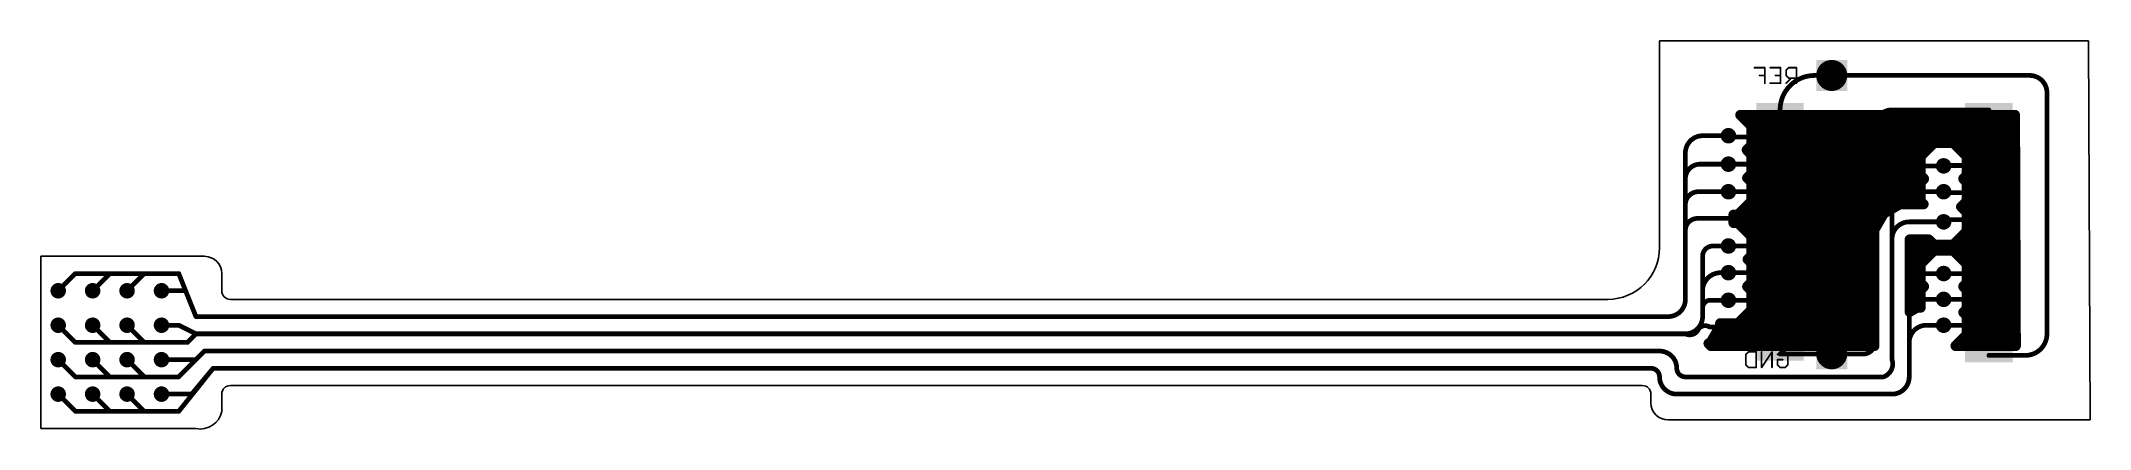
# Model space of a CAD drawing. Extents: x 0 to 1.19, y 0.04 to 0.27.
import ezdxf

# ---------------------------------------------------------------- set-up
doc = ezdxf.new("R2010")
doc.units = 0
for name, color, linetype in [('1', 14, 'CONTINUOUS'), ('15', 14, 'CONTINUOUS'), ('16', 174, 'CONTINUOUS'), ('17', 94, 'CONTINUOUS'), ('18', 94, 'CONTINUOUS'), ('19', 54, 'CONTINUOUS'), ('2', 174, 'CONTINUOUS'), ('20', 178, 'CONTINUOUS'), ('23', 178, 'CONTINUOUS'), ('26', 251, 'CONTINUOUS')]:
    doc.layers.add(name, color=color, linetype=linetype)

# ---------------------------------------------------------------- blocks, each defined once
blk = doc.blocks.new('ROUNDP')
at = {"const_width": 0.5}
blk.add_lwpolyline([(0, -0.25, 1), (0, 0.25, 1), (0, -0.25)], format="xyb", dxfattribs=at)
blk = doc.blocks.new('RECT')
blk.add_solid([(-0.5, -0.5), (0.5, -0.5), (-0.5, 0.5), (0.5, 0.5)])
blk = doc.blocks.new('SQUAREV')
blk.add_solid([(-0.5, -0.5), (0.5, -0.5), (-0.5, 0.5), (0.5, 0.5)])
blk = doc.blocks.new('ROUNDV')
at = {"const_width": 0.5}
blk.add_lwpolyline([(0, -0.25, 1), (0, 0.25, 1), (0, -0.25)], format="xyb", dxfattribs=at)

msp = doc.modelspace()

# ---------------------------------------------------------------- linework, layer by layer
at = {"layer": '1'}
for points, const_width in [([(1.03, 0.25, 0.414214), (1.01, 0.23)], 0.00275), ([(1.03, 0.250688, 1), (1.03, 0.249312)], 0.001375), ([(1.03, 0.249312, 1), (1.03, 0.250688)], 0.001375), ([(1.04, 0.250688, 1), (1.04, 0.249312)], 0.001375), ([(1.04, 0.249312, 1), (1.04, 0.250688)], 0.001375), ([(1.155, 0.250688, 1), (1.155, 0.249312)], 0.001375), ([(1.165, 0.24, 0.414214), (1.155, 0.25)], 0.00275), ([(1.155, 0.249312, 1), (1.155, 0.250688)], 0.001375), ([(1.165687, 0.24, 1), (1.164313, 0.24)], 0.001375), ([(1.164313, 0.24, 1), (1.165687, 0.24)], 0.001375), ([(1.009313, 0.23, 1), (1.010687, 0.23)], 0.001375), ([(1.075, 0.23, 0.414214), (1.065, 0.22)], 0.00275), ([(1.075, 0.230688, 1), (1.075, 0.229313)], 0.001375), ([(1.075, 0.229313, 1), (1.075, 0.230688)], 0.001375), ([(1.13126, 0.229313, 1), (1.13126, 0.230688)], 0.001375), ([(0.98, 0.215, 0.414214), (0.980748, 0.21425)], 0.00275), ([(0.980687, 0.214999, 1), (0.979313, 0.215001)], 0.001375), ([(0.980748, 0.214937, 1), (0.980748, 0.213563)], 0.001375), ([(0.980747, 0.213563, 1), (0.980749, 0.214937)], 0.001375), ([(1.01, 0.213564, 1), (1.01, 0.214939)], 0.001375), ([(1.065687, 0.22, 1), (1.064312, 0.22)], 0.001375), ([(1.064312, 0.22, 1), (1.065687, 0.22)], 0.001375), ([(1.083465, 0.213465, 0.414214), (1.075, 0.205)], 0.00275), ([(1.083465, 0.214152, 1), (1.083465, 0.212777)], 0.001375), ([(1.083465, 0.212777, 1), (1.083465, 0.214152)], 0.001375), ([(1.13126, 0.212777, 1), (1.13126, 0.214152)], 0.001375), ([(1.075687, 0.205, 1), (1.074313, 0.205)], 0.001375), ([(1.074313, 0.205, 1), (1.075687, 0.205)], 0.001375), ([(0.98, 0.199188, 1), (0.98, 0.197813)], 0.001375), ([(1.005, 0.197813, 1), (1.005, 0.199188)], 0.001375), ([(1.105217, 0.197717, 0.414214), (1.105, 0.1975)], 0.00275), ([(1.104313, 0.1975, 1), (1.105687, 0.1975)], 0.001375), ([(1.105217, 0.198404, 1), (1.105217, 0.197029)], 0.001375), ([(1.105217, 0.197029, 1), (1.105217, 0.198404)], 0.001375), ([(1.13126, 0.197029, 1), (1.13126, 0.198404)], 0.001375), ([(0.98, 0.183188, 1), (0.98, 0.181812)], 0.001375), ([(1.015, 0.181812, 1), (1.015, 0.183188)], 0.001375), ([(1.105, 0.1825, 0.414214), (1.105531, 0.181969)], 0.00275), ([(1.105687, 0.1825, 1), (1.104313, 0.1825)], 0.001375), ([(1.105531, 0.182656, 1), (1.105531, 0.181281)], 0.001375), ([(1.105531, 0.181281, 1), (1.105531, 0.182656)], 0.001375), ([(1.13126, 0.181281, 1), (1.13126, 0.182656)], 0.001375), ([(0.962008, 0.167008, 0.414214), (0.955, 0.16)], 0.00275), ([(0.962008, 0.167695, 1), (0.962008, 0.16632)], 0.001375), ([(0.962008, 0.16632, 1), (0.962008, 0.167695)], 0.001375), ([(1.01, 0.16632, 1), (1.01, 0.167695)], 0.001375), ([(1.10622, 0.16622, 0.414214), (1.105, 0.165)], 0.00275), ([(1.10622, 0.166908, 1), (1.10622, 0.165533)], 0.001375), ([(1.10622, 0.165533, 1), (1.10622, 0.166908)], 0.001375), ([(1.13126, 0.165533, 1), (1.13126, 0.166908)], 0.001375), ([(0.955687, 0.16, 1), (0.954313, 0.16)], 0.001375), ([(0.954313, 0.16, 1), (0.955687, 0.16)], 0.001375), ([(1.104313, 0.165, 1), (1.105687, 0.165)], 0.001375), ([(0.98, 0.151688, 1), (0.98, 0.150312)], 0.001375), ([(1.01, 0.150312, 1), (1.01, 0.151688)], 0.001375), ([(1.096, 0.151, 0.414214), (1.085, 0.14)], 0.00275), ([(1.096, 0.151688, 1), (1.096, 0.150312)], 0.001375), ([(1.096, 0.150312, 1), (1.096, 0.151688)], 0.001375), ([(1.13, 0.150312, 1), (1.13, 0.151688)], 0.001375), ([(0.98, 0.136188, 1), (0.98, 0.134813)], 0.001375), ([(1.01, 0.134813, 1), (1.01, 0.136188)], 0.001375), ([(1.085687, 0.14, 1), (1.084313, 0.14)], 0.001375), ([(1.084313, 0.14, 1), (1.085687, 0.14)], 0.001375), ([(1.105, 0.135688, 1), (1.105, 0.134313)], 0.001375), ([(1.13, 0.134313, 1), (1.13, 0.135688)], 0.001375), ([(0.07, 0.125688, 1), (0.07, 0.124313)], 0.001375), ([(0.084638, 0.125255, 1), (0.083362, 0.124745)], 0.001375), ([(0.084, 0.124313, 1), (0.084, 0.125688)], 0.001375), ([(0.945, 0.11, 0.414214), (0.955, 0.12)], 0.00275), ([(0.955687, 0.12, 1), (0.954313, 0.12)], 0.001375), ([(0.954313, 0.12, 1), (0.955687, 0.12)], 0.001375), ([(0.98, 0.120187, 1), (0.98, 0.118813)], 0.001375), ([(1.01, 0.118813, 1), (1.01, 0.120187)], 0.001375), ([(1.105, 0.120687, 1), (1.105, 0.119313)], 0.001375), ([(1.13, 0.119313, 1), (1.13, 0.120687)], 0.001375), ([(0.09, 0.110687, 1), (0.09, 0.109313)], 0.001375), ([(0.089362, 0.109745, 1), (0.090638, 0.110255)], 0.001375), ([(0.945, 0.110687, 1), (0.945, 0.109313)], 0.001375), ([(0.945, 0.109313, 1), (0.945, 0.110687)], 0.001375), ([(0.07, 0.105687, 1), (0.07, 0.104313)], 0.001375), ([(0.080307, 0.105615, 1), (0.079693, 0.104385)], 0.001375), ([(0.08, 0.104313, 1), (0.08, 0.105687)], 0.001375), ([(0.09, 0.100687, 1), (0.09, 0.099313)], 0.001375), ([(0.089693, 0.099385, 1), (0.090307, 0.100615)], 0.001375), ([(0.955, 0.1, 0.414214), (0.9625, 0.1025)], 0.00275), ([(0.955307, 0.100615, 1), (0.954693, 0.099385)], 0.001375), ([(0.955, 0.099313, 1), (0.955, 0.100687)], 0.001375), ([(0.969016, 0.104016, 0.414214), (0.9625, 0.1025)], 0.00275), ([(0.961916, 0.102863, 1), (0.963084, 0.102137)], 0.001375), ([(0.963115, 0.102193, 1), (0.961885, 0.102807)], 0.001375), ([(0.969016, 0.104703, 1), (0.969016, 0.103328)], 0.001375), ([(0.968652, 0.103432, 1), (0.969379, 0.104599)], 0.001375), ([(1.01, 0.103328, 1), (1.01, 0.104703)], 0.001375), ([(1.058268, 0.088268, 0.414214), (1.065, 0.095)], 0.00275), ([(1.065687, 0.095, 1), (1.064312, 0.095)], 0.001375), ([(1.064312, 0.095, 1), (1.065687, 0.095)], 0.001375), ([(1.105, 0.105687, 1), (1.105, 0.104313)], 0.001375), ([(1.125, 0.104313, 1), (1.125, 0.105687)], 0.001375), ([(1.15248, 0.08748, 0.414214), (1.165, 0.1)], 0.00275), ([(1.165687, 0.1, 1), (1.164313, 0.1)], 0.001375), ([(1.164313, 0.1, 1), (1.165687, 0.1)], 0.001375), ([(0.07, 0.085687, 1), (0.07, 0.084313)], 0.001375), ([(0.089514, 0.085486, 1), (0.090486, 0.084514)], 0.001375), ([(0.09, 0.084313, 1), (0.09, 0.085687)], 0.001375), ([(0.095, 0.090687, 1), (0.095, 0.089313)], 0.001375), ([(0.095486, 0.089514, 1), (0.094514, 0.090486)], 0.001375), ([(0.95, 0.08, 0.414214), (0.94, 0.09)], 0.00275), ([(0.94, 0.090687, 1), (0.94, 0.089313)], 0.001375), ([(0.94, 0.089313, 1), (0.94, 0.090687)], 0.001375), ([(1.01, 0.088955, 1), (1.01, 0.08758)], 0.001375), ([(1.058268, 0.088955, 1), (1.058268, 0.08758)], 0.001375), ([(1.058268, 0.08758, 1), (1.058268, 0.088955)], 0.001375), ([(1.07, 0.075, 0.414214), (1.075, 0.085)], 0.00275), ([(1.075652, 0.085217, 1), (1.074348, 0.084783)], 0.001375), ([(1.074313, 0.085, 1), (1.075687, 0.085)], 0.001375), ([(1.13126, 0.088168, 1), (1.13126, 0.086793)], 0.001375), ([(1.15248, 0.088168, 1), (1.15248, 0.086793)], 0.001375), ([(1.15248, 0.086793, 1), (1.15248, 0.088168)], 0.001375), ([(0.1, 0.080687, 1), (0.1, 0.079313)], 0.001375), ([(0.100528, 0.07956, 1), (0.099472, 0.08044)], 0.001375), ([(0.94, 0.075, 0.414214), (0.935, 0.08)], 0.00275), ([(0.935, 0.080687, 1), (0.935, 0.079313)], 0.001375), ([(0.935, 0.079313, 1), (0.935, 0.080687)], 0.001375), ([(0.94, 0.075, 0.414214), (0.95, 0.065)], 0.00275), ([(0.940687, 0.075, 1), (0.939312, 0.075)], 0.001375), ([(0.939312, 0.075, 1), (0.940687, 0.075)], 0.001375), ([(0.95, 0.08, 0.414214), (0.955, 0.075)], 0.00275), ([(0.950687, 0.08, 1), (0.949313, 0.08)], 0.001375), ([(0.949313, 0.08, 1), (0.950687, 0.08)], 0.001375), ([(0.955, 0.075687, 1), (0.955, 0.074313)], 0.001375), ([(0.955, 0.074313, 1), (0.955, 0.075687)], 0.001375), ([(1.069783, 0.075652, 1), (1.070217, 0.074348)], 0.001375), ([(1.07, 0.074313, 1), (1.07, 0.075687)], 0.001375), ([(1.075, 0.065, 0.414214), (1.085, 0.075)], 0.00275), ([(1.085687, 0.075, 1), (1.084313, 0.075)], 0.001375), ([(1.084313, 0.075, 1), (1.085687, 0.075)], 0.001375), ([(0.07, 0.065687, 1), (0.07, 0.064313)], 0.001375), ([(0.086972, 0.06544, 1), (0.088028, 0.06456)], 0.001375), ([(0.0875, 0.064313, 1), (0.0875, 0.065687)], 0.001375), ([(0.95, 0.065687, 1), (0.95, 0.064313)], 0.001375), ([(0.95, 0.064313, 1), (0.95, 0.065687)], 0.001375), ([(1.075, 0.065687, 1), (1.075, 0.064313)], 0.001375), ([(1.075, 0.064313, 1), (1.075, 0.065687)], 0.001375)]:
    msp.add_lwpolyline(points, format="xyb", dxfattribs=dict(at, const_width=const_width))
at = {"layer": '1', "const_width": 0.00275}
for points in [[(1.04, 0.25), (1.03, 0.25)], [(1.155, 0.25), (1.04, 0.25)], [(1.165, 0.1), (1.165, 0.24)], [(1.075, 0.23), (1.13126, 0.23)], [(1.01, 0.214252), (0.980748, 0.21425)], [(1.065, 0.095), (1.065, 0.22)], [(1.13126, 0.213465), (1.083465, 0.213465)], [(1.075, 0.205), (1.075, 0.085)], [(0.98, 0.1985), (1.005, 0.1985)], [(1.13126, 0.197717), (1.105217, 0.197717)], [(0.98, 0.1825), (1.015, 0.1825)], [(1.13126, 0.181969), (1.105531, 0.181969)], [(1.01, 0.167008), (0.962008, 0.167008)], [(1.13126, 0.16622), (1.10622, 0.16622)], [(0.955, 0.16), (0.955, 0.12)], [(1.01, 0.151), (0.98, 0.151)], [(1.13, 0.151), (1.096, 0.151)], [(1.01, 0.1355), (0.98, 0.1355)], [(1.085, 0.14), (1.085, 0.075)], [(1.105, 0.135), (1.13, 0.135)], [(0.07, 0.125), (0.084, 0.125)], [(0.084, 0.125), (0.09, 0.11)], [(1.01, 0.1195), (0.98, 0.1195)], [(1.105, 0.12), (1.13, 0.12)], [(0.09, 0.11), (0.945, 0.11)], [(0.07, 0.105), (0.08, 0.105)], [(0.08, 0.105), (0.09, 0.1)], [(0.09, 0.1), (0.955, 0.1)], [(1.01, 0.104016), (0.969016, 0.104016)], [(1.105, 0.105), (1.125, 0.105)], [(0.07, 0.085), (0.09, 0.085)], [(0.09, 0.085), (0.095, 0.09)], [(0.095, 0.09), (0.94, 0.09)], [(1.01, 0.088268), (1.058268, 0.088268)], [(1.13126, 0.08748), (1.15248, 0.08748)], [(0.0875, 0.065), (0.1, 0.08)], [(0.1, 0.08), (0.935, 0.08)], [(0.955, 0.075), (1.07, 0.075)], [(0.07, 0.065), (0.0875, 0.065)], [(1.075, 0.065), (0.95, 0.065)]]:
    msp.add_lwpolyline(points, dxfattribs=at)
at = {"layer": '15'}
for points, const_width in [([(0.9635, 0.1985, 0.414214), (0.955, 0.19)], 0.00275), ([(0.955687, 0.19, 1), (0.954313, 0.19)], 0.001375), ([(0.954313, 0.19, 1), (0.955687, 0.19)], 0.001375), ([(0.9635, 0.199188, 1), (0.9635, 0.197813)], 0.001375), ([(0.9635, 0.197813, 1), (0.9635, 0.199188)], 0.001375), ([(0.98, 0.197813, 1), (0.98, 0.199188)], 0.001375), ([(1.0825, 0.1825, 0.414214), (1.075, 0.175)], 0.00275), ([(1.0825, 0.183188, 1), (1.0825, 0.181812)], 0.001375), ([(1.0825, 0.181812, 1), (1.0825, 0.183188)], 0.001375), ([(1.105, 0.181812, 1), (1.105, 0.183188)], 0.001375), ([(1.075687, 0.175, 1), (1.074313, 0.175)], 0.001375), ([(1.074313, 0.175, 1), (1.075687, 0.175)], 0.001375), ([(0.04, 0.135688, 1), (0.04, 0.134313)], 0.001375), ([(0.040486, 0.134514, 1), (0.039514, 0.135486)], 0.001375), ([(0.080638, 0.135255, 1), (0.079362, 0.134745)], 0.001375), ([(0.08, 0.134313, 1), (0.08, 0.135688)], 0.001375), ([(0.9755, 0.1355, 0.414214), (0.965, 0.125)], 0.00275), ([(0.9755, 0.136188, 1), (0.9755, 0.134813)], 0.001375), ([(0.9755, 0.134813, 1), (0.9755, 0.136188)], 0.001375), ([(0.98, 0.134813, 1), (0.98, 0.136188)], 0.001375), ([(0.029514, 0.125486, 1), (0.030486, 0.124514)], 0.001375), ([(0.945, 0.11, 0.414214), (0.955, 0.12)], 0.00275), ([(0.955687, 0.12, 1), (0.954313, 0.12)], 0.001375), ([(0.954313, 0.12, 1), (0.955687, 0.12)], 0.001375), ([(0.965687, 0.125, 1), (0.964313, 0.125)], 0.001375), ([(0.964313, 0.125, 1), (0.965687, 0.125)], 0.001375), ([(1.095, 0.12, 0.414214), (1.085, 0.11)], 0.00275), ([(1.095, 0.120687, 1), (1.095, 0.119313)], 0.001375), ([(1.095, 0.119313, 1), (1.095, 0.120687)], 0.001375), ([(1.105, 0.119313, 1), (1.105, 0.120687)], 0.001375), ([(0.09, 0.110687, 1), (0.09, 0.109313)], 0.001375), ([(0.089362, 0.109745, 1), (0.090638, 0.110255)], 0.001375), ([(0.945, 0.110687, 1), (0.945, 0.109313)], 0.001375), ([(0.945, 0.109313, 1), (0.945, 0.110687)], 0.001375), ([(0.955, 0.1, 0.414214), (0.965, 0.11)], 0.00275), ([(0.965687, 0.11, 1), (0.964313, 0.11)], 0.001375), ([(0.964313, 0.11, 1), (0.965687, 0.11)], 0.001375), ([(1.085687, 0.11, 1), (1.084313, 0.11)], 0.001375), ([(1.084313, 0.11, 1), (1.085687, 0.11)], 0.001375), ([(0.030486, 0.105486, 1), (0.029514, 0.104514)], 0.001375), ([(0.04, 0.095687, 1), (0.04, 0.094313)], 0.001375), ([(0.039514, 0.094514, 1), (0.040486, 0.095486)], 0.001375), ([(0.084514, 0.095486, 1), (0.085486, 0.094514)], 0.001375), ([(0.085, 0.094313, 1), (0.085, 0.095687)], 0.001375), ([(0.09, 0.100687, 1), (0.09, 0.099313)], 0.001375), ([(0.090486, 0.099514, 1), (0.089514, 0.100486)], 0.001375), ([(0.955, 0.100687, 1), (0.955, 0.099313)], 0.001375), ([(0.955, 0.099313, 1), (0.955, 0.100687)], 0.001375), ([(0.030486, 0.085486, 1), (0.029514, 0.084514)], 0.001375), ([(0.095, 0.090687, 1), (0.095, 0.089313)], 0.001375), ([(0.095486, 0.089514, 1), (0.094514, 0.090486)], 0.001375), ([(0.95, 0.08, 0.414214), (0.94, 0.09)], 0.00275), ([(0.94, 0.090687, 1), (0.94, 0.089313)], 0.001375), ([(0.94, 0.089313, 1), (0.94, 0.090687)], 0.001375), ([(1.07, 0.075, 0.414214), (1.075, 0.085)], 0.00275), ([(1.075652, 0.085217, 1), (1.074348, 0.084783)], 0.001375), ([(1.074313, 0.085, 1), (1.075687, 0.085)], 0.001375), ([(0.04, 0.075687, 1), (0.04, 0.074313)], 0.001375), ([(0.039514, 0.074514, 1), (0.040486, 0.075486)], 0.001375), ([(0.079514, 0.075486, 1), (0.080486, 0.074514)], 0.001375), ([(0.08, 0.074313, 1), (0.08, 0.075687)], 0.001375), ([(0.1, 0.080687, 1), (0.1, 0.079313)], 0.001375), ([(0.100537, 0.079571, 1), (0.099463, 0.080429)], 0.001375), ([(0.94, 0.075, 0.414214), (0.935, 0.08)], 0.00275), ([(0.935, 0.080687, 1), (0.935, 0.079313)], 0.001375), ([(0.935, 0.079313, 1), (0.935, 0.080687)], 0.001375), ([(0.94, 0.075, 0.414214), (0.95, 0.065)], 0.00275), ([(0.940687, 0.075, 1), (0.939312, 0.075)], 0.001375), ([(0.939312, 0.075, 1), (0.940687, 0.075)], 0.001375), ([(0.95, 0.08, 0.414214), (0.955, 0.075)], 0.00275), ([(0.950687, 0.08, 1), (0.949313, 0.08)], 0.001375), ([(0.949313, 0.08, 1), (0.950687, 0.08)], 0.001375), ([(0.955, 0.075687, 1), (0.955, 0.074313)], 0.001375), ([(0.955, 0.074313, 1), (0.955, 0.075687)], 0.001375), ([(1.069783, 0.075652, 1), (1.070217, 0.074348)], 0.001375), ([(1.07, 0.074313, 1), (1.07, 0.075687)], 0.001375), ([(1.075, 0.065, 0.414214), (1.085, 0.075)], 0.00275), ([(1.085687, 0.075, 1), (1.084313, 0.075)], 0.001375), ([(1.084313, 0.075, 1), (1.085687, 0.075)], 0.001375), ([(0.030486, 0.065486, 1), (0.029514, 0.064514)], 0.001375), ([(0.95, 0.065687, 1), (0.95, 0.064313)], 0.001375), ([(0.95, 0.064313, 1), (0.95, 0.065687)], 0.001375), ([(1.075, 0.065687, 1), (1.075, 0.064313)], 0.001375), ([(1.075, 0.064313, 1), (1.075, 0.065687)], 0.001375), ([(0.04, 0.055688, 1), (0.04, 0.054312)], 0.001375), ([(0.039514, 0.054514, 1), (0.040486, 0.055486)], 0.001375), ([(0.079463, 0.055429, 1), (0.080537, 0.054571)], 0.001375), ([(0.08, 0.054312, 1), (0.08, 0.055688)], 0.001375)]:
    msp.add_lwpolyline(points, format="xyb", dxfattribs=dict(at, const_width=const_width))
at = {"layer": '15', "const_width": 0.00275}
for points in [[(0.955, 0.19), (0.955, 0.12)], [(0.98, 0.1985), (0.9635, 0.1985)], [(1.105, 0.1825), (1.0825, 0.1825)], [(1.075, 0.175), (1.075, 0.085)], [(0.03, 0.125), (0.04, 0.135)], [(0.04, 0.135), (0.08, 0.135)], [(0.08, 0.135), (0.09, 0.11)], [(0.98, 0.1355), (0.9755, 0.1355)], [(0.965, 0.125), (0.965, 0.11)], [(1.105, 0.12), (1.095, 0.12)], [(0.09, 0.11), (0.945, 0.11)], [(1.085, 0.11), (1.085, 0.075)], [(0.03, 0.105), (0.04, 0.095)], [(0.04, 0.095), (0.085, 0.095)], [(0.085, 0.095), (0.09, 0.1)], [(0.09, 0.1), (0.955, 0.1)], [(0.03, 0.085), (0.04, 0.075)], [(0.08, 0.075), (0.095, 0.09)], [(0.095, 0.09), (0.94, 0.09)], [(0.04, 0.075), (0.08, 0.075)], [(0.08, 0.055), (0.1, 0.08)], [(0.1, 0.08), (0.935, 0.08)], [(0.955, 0.075), (1.07, 0.075)], [(0.03, 0.065), (0.04, 0.055)], [(1.075, 0.065), (0.95, 0.065)], [(0.04, 0.055), (0.08, 0.055)]]:
    msp.add_lwpolyline(points, dxfattribs=at)
at = {"layer": '16'}
for points, const_width in [([(0.993405, 0.220553), (0.986958, 0.227)], 0.006), ([(0.986958, 0.227), (1.146366, 0.227)], 0.006), ([(1.146366, 0.227), (1.146846, 0.093)], 0.006), ([(0.98, 0.215), (0.965, 0.215)], 0.00275), ([(0.991958, 0.222), (1.146384, 0.222)], 0.006), ([(0.993405, 0.209447), (0.993405, 0.220553)], 0.006), ([(0.993405, 0.216), (1.146406, 0.216)], 0.006), ([(0.955, 0.205), (0.955, 0.12)], 0.00275), ([(0.990708, 0.20675), (0.993405, 0.209447)], 0.006), ([(0.993405, 0.204053), (0.990708, 0.20675)], 0.006), ([(0.993405, 0.21), (1.098542, 0.21)], 0.006), ([(0.993405, 0.192947), (0.993405, 0.204053)], 0.006), ([(0.993405, 0.204), (1.092542, 0.204)], 0.006), ([(1.099447, 0.210905), (1.091594, 0.203053)], 0.006), ([(1.091594, 0.203053), (1.091594, 0.191947)], 0.006), ([(1.110553, 0.210905), (1.099447, 0.210905)], 0.006), ([(1.118405, 0.203053), (1.110553, 0.210905)], 0.006), ([(1.111458, 0.21), (1.146427, 0.21)], 0.006), ([(1.117458, 0.204), (1.146448, 0.204)], 0.006), ([(1.118405, 0.191947), (1.118405, 0.203053)], 0.006), ([(0.990958, 0.1905), (0.993405, 0.192947)], 0.006), ([(0.993405, 0.188053), (0.990958, 0.1905)], 0.006), ([(0.992458, 0.192), (1.091594, 0.192)], 0.006), ([(0.993405, 0.198), (1.091594, 0.198)], 0.006), ([(0.993405, 0.176947), (0.993405, 0.188053)], 0.006), ([(1.091594, 0.191947), (1.093542, 0.19)], 0.006), ([(1.093542, 0.19), (1.091594, 0.188053)], 0.006), ([(1.091594, 0.188053), (1.091594, 0.176947)], 0.006), ([(1.116458, 0.19), (1.118405, 0.191947)], 0.006), ([(1.118405, 0.188053), (1.116458, 0.19)], 0.006), ([(1.118405, 0.198), (1.14647, 0.198)], 0.006), ([(1.118405, 0.192), (1.146491, 0.192)], 0.006), ([(1.118405, 0.176947), (1.118405, 0.188053)], 0.006), ([(0.985553, 0.169094), (0.993405, 0.176947)], 0.006), ([(0.993405, 0.186), (1.091594, 0.186)], 0.006), ([(0.993405, 0.18), (1.091594, 0.18)], 0.006), ([(1.091594, 0.176947), (1.093261, 0.17528)], 0.006), ([(1.115208, 0.17375), (1.118405, 0.176947)], 0.006), ([(1.118405, 0.186), (1.146513, 0.186)], 0.006), ([(1.118405, 0.18), (1.146534, 0.18)], 0.006), ([(0.983, 0.164405), (0.983, 0.169094)], 0.006), ([(0.983, 0.169094), (0.985553, 0.169094)], 0.006), ([(0.983, 0.168), (1.069088, 0.168)], 0.006), ([(0.985553, 0.164405), (0.983, 0.164405)], 0.006), ([(0.993405, 0.156553), (0.985553, 0.164405)], 0.006), ([(0.990458, 0.174), (1.077348, 0.174)], 0.006), ([(1.070154, 0.169846), (1.064719, 0.160434)], 0.006), ([(1.079566, 0.17528), (1.070154, 0.169846)], 0.006), ([(1.070154, 0.169846), (1.070154, 0.169846)], 0.006), ([(1.070154, 0.169846), (1.070154, 0.169846)], 0.006), ([(1.093261, 0.17528), (1.079566, 0.17528)], 0.006), ([(1.118405, 0.170553), (1.115208, 0.17375)], 0.006), ([(1.115458, 0.174), (1.146556, 0.174)], 0.006), ([(1.118405, 0.159447), (1.118405, 0.170553)], 0.006), ([(1.118405, 0.168), (1.146577, 0.168)], 0.006), ([(0.987958, 0.162), (1.065624, 0.162)], 0.006), ([(0.993405, 0.145447), (0.993405, 0.156553)], 0.006), ([(0.993405, 0.156), (1.064719, 0.156)], 0.006), ([(1.064719, 0.160434), (1.064719, 0.093)], 0.006), ([(1.075, 0.155), (1.075, 0.085)], 0.00275), ([(1.08528, 0.112806), (1.08528, 0.154719)], 0.006), ([(1.08528, 0.154719), (1.096322, 0.154719)], 0.006), ([(1.105, 0.165), (1.085, 0.165)], 0.00275), ([(1.096322, 0.154719), (1.099447, 0.151594)], 0.006), ([(1.110553, 0.151594), (1.118405, 0.159447)], 0.006), ([(1.114958, 0.156), (1.14662, 0.156)], 0.006), ([(1.118405, 0.162), (1.146599, 0.162)], 0.006), ([(0.965, 0.145), (0.965, 0.11)], 0.00275), ([(0.98, 0.151), (0.971, 0.151)], 0.00275), ([(0.991208, 0.14325), (0.993405, 0.145447)], 0.006), ([(0.993405, 0.141053), (0.991208, 0.14325)], 0.006), ([(0.991958, 0.144), (1.064719, 0.144)], 0.006), ([(0.993405, 0.15), (1.064719, 0.15)], 0.006), ([(0.993405, 0.129947), (0.993405, 0.141053)], 0.006), ([(1.08528, 0.15), (1.146642, 0.15)], 0.006), ([(1.08528, 0.144), (1.095042, 0.144)], 0.006), ([(1.099447, 0.148405), (1.091594, 0.140553)], 0.006), ([(1.091594, 0.140553), (1.091594, 0.129447)], 0.006), ([(1.099447, 0.151594), (1.110553, 0.151594)], 0.006), ([(1.110553, 0.148405), (1.099447, 0.148405)], 0.006), ([(1.118405, 0.140553), (1.110553, 0.148405)], 0.006), ([(1.114958, 0.144), (1.146663, 0.144)], 0.006), ([(1.118405, 0.129447), (1.118405, 0.140553)], 0.006), ([(0.01, 0.125), (0.02, 0.135)], 0.00275), ([(0.02, 0.135), (0.08, 0.135)], 0.00275), ([(0.08, 0.135), (0.09, 0.11)], 0.00275), ([(0.990958, 0.1275), (0.993405, 0.129947)], 0.006), ([(0.993405, 0.138), (1.064719, 0.138)], 0.006), ([(0.993405, 0.132), (1.064719, 0.132)], 0.006), ([(1.08528, 0.138), (1.091594, 0.138)], 0.006), ([(1.08528, 0.132), (1.091594, 0.132)], 0.006), ([(1.091594, 0.129447), (1.093542, 0.1275)], 0.006), ([(1.116458, 0.1275), (1.118405, 0.129447)], 0.006), ([(1.118405, 0.138), (1.146685, 0.138)], 0.006), ([(1.118405, 0.132), (1.146706, 0.132)], 0.006), ([(0.993405, 0.125053), (0.990958, 0.1275)], 0.006), ([(0.992458, 0.126), (1.064719, 0.126)], 0.006), ([(0.993405, 0.113947), (0.993405, 0.125053)], 0.006), ([(0.993405, 0.12), (1.064719, 0.12)], 0.006), ([(1.08528, 0.126), (1.092042, 0.126)], 0.006), ([(1.08528, 0.12), (1.091594, 0.12)], 0.006), ([(1.093542, 0.1275), (1.091594, 0.125553)], 0.006), ([(1.091594, 0.125553), (1.091594, 0.11528)], 0.006), ([(1.118405, 0.125553), (1.116458, 0.1275)], 0.006), ([(1.117958, 0.126), (1.146728, 0.126)], 0.006), ([(1.118405, 0.114447), (1.118405, 0.125553)], 0.006), ([(1.118405, 0.12), (1.146749, 0.12)], 0.006), ([(0.09, 0.11), (0.945, 0.11)], 0.00275), ([(0.969846, 0.095154), (0.97528, 0.104566)], 0.006), ([(0.97528, 0.104566), (0.97528, 0.106094)], 0.006), ([(0.97528, 0.106094), (0.985553, 0.106094)], 0.006), ([(0.985553, 0.106094), (0.993405, 0.113947)], 0.006), ([(0.987458, 0.108), (1.064719, 0.108)], 0.006), ([(0.993405, 0.114), (1.064719, 0.114)], 0.006), ([(1.089566, 0.11528), (1.08528, 0.112806)], 0.006), ([(1.08528, 0.114), (1.087348, 0.114)], 0.006), ([(1.091594, 0.11528), (1.089566, 0.11528)], 0.006), ([(1.116458, 0.1125), (1.118405, 0.114447)], 0.006), ([(1.118405, 0.110553), (1.116458, 0.1125)], 0.006), ([(1.117958, 0.114), (1.146771, 0.114)], 0.006), ([(1.118405, 0.099447), (1.118405, 0.110553)], 0.006), ([(1.118405, 0.108), (1.146792, 0.108)], 0.006), ([(0.01, 0.105), (0.02, 0.095)], 0.00275), ([(0.02, 0.095), (0.085, 0.095)], 0.00275), ([(0.085, 0.095), (0.09, 0.1)], 0.00275), ([(0.09, 0.1), (0.955, 0.1)], 0.00275), ([(0.968504, 0.094378), (0.969846, 0.095154)], 0.006), ([(0.969882, 0.093), (0.968504, 0.094378)], 0.006), ([(0.969846, 0.095154), (0.969846, 0.095154)], 0.006), ([(0.969846, 0.095154), (0.969846, 0.095154)], 0.006), ([(1.064719, 0.093), (0.969882, 0.093)], 0.006), ([(0.970335, 0.096), (1.064719, 0.096)], 0.006), ([(0.973799, 0.102), (1.064719, 0.102)], 0.006), ([(1.085, 0.095), (1.085, 0.075)], 0.00275), ([(1.105, 0.105), (1.095, 0.105)], 0.00275), ([(1.111958, 0.093), (1.118405, 0.099447)], 0.006), ([(1.146846, 0.093), (1.111958, 0.093)], 0.006), ([(1.114958, 0.096), (1.146835, 0.096)], 0.006), ([(1.118405, 0.102), (1.146814, 0.102)], 0.006), ([(0.01, 0.085), (0.02, 0.075)], 0.00275), ([(0.08, 0.075), (0.095, 0.09)], 0.00275), ([(0.095, 0.09), (0.94, 0.09)], 0.00275), ([(0.02, 0.075), (0.08, 0.075)], 0.00275), ([(0.08, 0.055), (0.1, 0.08)], 0.00275), ([(0.1, 0.08), (0.935, 0.08)], 0.00275), ([(0.955, 0.075), (1.07, 0.075)], 0.00275), ([(0.01, 0.065), (0.02, 0.055)], 0.00275), ([(1.075, 0.065), (0.95, 0.065)], 0.00275), ([(0.02, 0.055), (0.08, 0.055)], 0.00275)]:
    msp.add_lwpolyline(points, dxfattribs=dict(at, const_width=const_width))
for points, const_width in [([(0.988019, 0.228061, 1), (0.985897, 0.225939)], 0.003), ([(0.986958, 0.2285, 1), (0.986958, 0.2255)], 0.003), ([(1.147866, 0.227005, 1), (1.144866, 0.226995)], 0.003), ([(1.146366, 0.2255, 1), (1.146366, 0.2285)], 0.003), ([(0.965, 0.215, 0.414214), (0.955, 0.205)], 0.00275), ([(0.965, 0.215688, 1), (0.965, 0.214312)], 0.001375), ([(0.965, 0.214312, 1), (0.965, 0.215688)], 0.001375), ([(0.98, 0.214312, 1), (0.98, 0.215688)], 0.001375), ([(0.991958, 0.2235, 1), (0.991958, 0.2205)], 0.003), ([(0.994905, 0.220553, 1), (0.991905, 0.220553)], 0.003), ([(0.993405, 0.2175, 1), (0.993405, 0.2145)], 0.003), ([(0.992345, 0.219492, 1), (0.994466, 0.221613)], 0.003), ([(1.146384, 0.2205, 1), (1.146384, 0.2235)], 0.003), ([(1.146406, 0.2145, 1), (1.146406, 0.2175)], 0.003), ([(0.955687, 0.205, 1), (0.954313, 0.205)], 0.001375), ([(0.954313, 0.205, 1), (0.955687, 0.205)], 0.001375), ([(0.991769, 0.207811, 1), (0.989647, 0.205689)], 0.003), ([(0.989647, 0.207811, 1), (0.991769, 0.205689)], 0.003), ([(0.993405, 0.2115, 1), (0.993405, 0.2085)], 0.003), ([(0.991905, 0.209447, 1), (0.994905, 0.209447)], 0.003), ([(0.994905, 0.204053, 1), (0.991905, 0.204053)], 0.003), ([(0.993405, 0.2055, 1), (0.993405, 0.2025)], 0.003), ([(0.994466, 0.208387, 1), (0.992345, 0.210508)], 0.003), ([(0.992345, 0.202992, 1), (0.994466, 0.205113)], 0.003), ([(1.093094, 0.203053, 1), (1.090094, 0.203053)], 0.003), ([(1.090534, 0.204113, 1), (1.092655, 0.201992)], 0.003), ([(1.092542, 0.2025, 1), (1.092542, 0.2055)], 0.003), ([(1.099447, 0.212405, 1), (1.099447, 0.209405)], 0.003), ([(1.100508, 0.209845, 1), (1.098387, 0.211966)], 0.003), ([(1.098542, 0.2085, 1), (1.098542, 0.2115)], 0.003), ([(1.111613, 0.211966, 1), (1.109492, 0.209845)], 0.003), ([(1.111458, 0.2115, 1), (1.111458, 0.2085)], 0.003), ([(1.110553, 0.209405, 1), (1.110553, 0.212405)], 0.003), ([(1.117458, 0.2055, 1), (1.117458, 0.2025)], 0.003), ([(1.119905, 0.203053, 1), (1.116905, 0.203053)], 0.003), ([(1.117345, 0.201992, 1), (1.119466, 0.204113)], 0.003), ([(1.146427, 0.2085, 1), (1.146427, 0.2115)], 0.003), ([(1.146448, 0.2025, 1), (1.146448, 0.2055)], 0.003), ([(0.992019, 0.191561, 1), (0.989897, 0.189439)], 0.003), ([(0.989897, 0.191561, 1), (0.992019, 0.189439)], 0.003), ([(0.992458, 0.1935, 1), (0.992458, 0.1905)], 0.003), ([(0.993405, 0.1995, 1), (0.993405, 0.1965)], 0.003), ([(0.991905, 0.192947, 1), (0.994905, 0.192947)], 0.003), ([(0.994905, 0.188053, 1), (0.991905, 0.188053)], 0.003), ([(0.994466, 0.191887, 1), (0.992345, 0.194008)], 0.003), ([(0.992345, 0.186992, 1), (0.994466, 0.189113)], 0.003), ([(1.090094, 0.191947, 1), (1.093094, 0.191947)], 0.003), ([(1.093094, 0.188053, 1), (1.090094, 0.188053)], 0.003), ([(1.092655, 0.193008, 1), (1.090534, 0.190887)], 0.003), ([(1.090534, 0.189113, 1), (1.092655, 0.186992)], 0.003), ([(1.091594, 0.1965, 1), (1.091594, 0.1995)], 0.003), ([(1.091594, 0.1905, 1), (1.091594, 0.1935)], 0.003), ([(1.094602, 0.188939, 1), (1.092481, 0.191061)], 0.003), ([(1.092481, 0.188939, 1), (1.094602, 0.191061)], 0.003), ([(1.117519, 0.191061, 1), (1.115397, 0.188939)], 0.003), ([(1.115397, 0.191061, 1), (1.117519, 0.188939)], 0.003), ([(1.118405, 0.1995, 1), (1.118405, 0.1965)], 0.003), ([(1.118405, 0.1935, 1), (1.118405, 0.1905)], 0.003), ([(1.116905, 0.191947, 1), (1.119905, 0.191947)], 0.003), ([(1.119905, 0.188053, 1), (1.116905, 0.188053)], 0.003), ([(1.119466, 0.190887, 1), (1.117345, 0.193008)], 0.003), ([(1.117345, 0.186992, 1), (1.119466, 0.189113)], 0.003), ([(1.14647, 0.1965, 1), (1.14647, 0.1995)], 0.003), ([(1.146491, 0.1905, 1), (1.146491, 0.1935)], 0.003), ([(0.993405, 0.1875, 1), (0.993405, 0.1845)], 0.003), ([(0.993405, 0.1815, 1), (0.993405, 0.1785)], 0.003), ([(0.994466, 0.175887, 1), (0.992345, 0.178008)], 0.003), ([(1.092655, 0.178008, 1), (1.090534, 0.175887)], 0.003), ([(1.091594, 0.1845, 1), (1.091594, 0.1875)], 0.003), ([(1.091594, 0.1785, 1), (1.091594, 0.1815)], 0.003), ([(1.118405, 0.1875, 1), (1.118405, 0.1845)], 0.003), ([(1.118405, 0.1815, 1), (1.118405, 0.1785)], 0.003), ([(1.119466, 0.175887, 1), (1.117345, 0.178008)], 0.003), ([(1.146513, 0.1845, 1), (1.146513, 0.1875)], 0.003), ([(1.146534, 0.1785, 1), (1.146534, 0.1815)], 0.003), ([(0.9845, 0.169094, 1), (0.9815, 0.169094)], 0.003), ([(0.983, 0.170594, 1), (0.983, 0.167594)], 0.003), ([(0.983, 0.1695, 1), (0.983, 0.1665)], 0.003), ([(0.983, 0.165905, 1), (0.983, 0.162905)], 0.003), ([(0.984492, 0.170155, 1), (0.986613, 0.168034)], 0.003), ([(0.986613, 0.165466, 1), (0.984492, 0.163345)], 0.003), ([(0.985553, 0.167594, 1), (0.985553, 0.170594)], 0.003), ([(0.985553, 0.162905, 1), (0.985553, 0.165905)], 0.003), ([(0.990458, 0.1755, 1), (0.990458, 0.1725)], 0.003), ([(0.991905, 0.176947, 1), (0.994905, 0.176947)], 0.003), ([(1.070154, 0.171346, 1), (1.070154, 0.168346)], 0.003), ([(1.071654, 0.169846, 1), (1.068654, 0.169846)], 0.003), ([(1.069404, 0.171145, 1), (1.070904, 0.168547)], 0.003), ([(1.068654, 0.169846, 1), (1.071654, 0.169846)], 0.003), ([(1.071453, 0.169096, 1), (1.068855, 0.170596)], 0.003), ([(1.069088, 0.1665, 1), (1.069088, 0.1695)], 0.003), ([(1.070154, 0.168346, 1), (1.070154, 0.171346)], 0.003), ([(1.077348, 0.1725, 1), (1.077348, 0.1755)], 0.003), ([(1.079566, 0.17678, 1), (1.079566, 0.17378)], 0.003), ([(1.080316, 0.173981, 1), (1.078816, 0.176579)], 0.003), ([(1.090094, 0.176947, 1), (1.093094, 0.176947)], 0.003), ([(1.092201, 0.17422, 1), (1.094322, 0.176341)], 0.003), ([(1.093261, 0.17378, 1), (1.093261, 0.17678)], 0.003), ([(1.116269, 0.174811, 1), (1.114147, 0.172689)], 0.003), ([(1.114147, 0.174811, 1), (1.116269, 0.172689)], 0.003), ([(1.115458, 0.1755, 1), (1.115458, 0.1725)], 0.003), ([(1.116905, 0.176947, 1), (1.119905, 0.176947)], 0.003), ([(1.119905, 0.170553, 1), (1.116905, 0.170553)], 0.003), ([(1.118405, 0.1695, 1), (1.118405, 0.1665)], 0.003), ([(1.117345, 0.169492, 1), (1.119466, 0.171613)], 0.003), ([(1.146556, 0.1725, 1), (1.146556, 0.1755)], 0.003), ([(1.146577, 0.1665, 1), (1.146577, 0.1695)], 0.003), ([(0.9815, 0.164405, 1), (0.9845, 0.164405)], 0.003), ([(0.987958, 0.1635, 1), (0.987958, 0.1605)], 0.003), ([(0.994905, 0.156553, 1), (0.991905, 0.156553)], 0.003), ([(0.993405, 0.1575, 1), (0.993405, 0.1545)], 0.003), ([(0.992345, 0.155492, 1), (0.994466, 0.157613)], 0.003), ([(1.066219, 0.160434, 1), (1.063219, 0.160434)], 0.003), ([(1.06342, 0.161184, 1), (1.066019, 0.159684)], 0.003), ([(1.064719, 0.1545, 1), (1.064719, 0.1575)], 0.003), ([(1.065624, 0.1605, 1), (1.065624, 0.1635)], 0.003), ([(1.085, 0.165, 0.414214), (1.075, 0.155)], 0.00275), ([(1.075687, 0.155, 1), (1.074313, 0.155)], 0.001375), ([(1.074313, 0.155, 1), (1.075687, 0.155)], 0.001375), ([(1.08678, 0.154719, 1), (1.08378, 0.154719)], 0.003), ([(1.08528, 0.156219, 1), (1.08528, 0.153219)], 0.003), ([(1.085, 0.165688, 1), (1.085, 0.164313)], 0.001375), ([(1.085, 0.164313, 1), (1.085, 0.165688)], 0.001375), ([(1.097383, 0.15578, 1), (1.095262, 0.153659)], 0.003), ([(1.096322, 0.153219, 1), (1.096322, 0.156219)], 0.003), ([(1.105, 0.164313, 1), (1.105, 0.165688)], 0.001375), ([(1.114958, 0.1575, 1), (1.114958, 0.1545)], 0.003), ([(1.118405, 0.1635, 1), (1.118405, 0.1605)], 0.003), ([(1.116905, 0.159447, 1), (1.119905, 0.159447)], 0.003), ([(1.119466, 0.158387, 1), (1.117345, 0.160508)], 0.003), ([(1.146599, 0.1605, 1), (1.146599, 0.1635)], 0.003), ([(1.14662, 0.1545, 1), (1.14662, 0.1575)], 0.003), ([(0.971, 0.151, 0.414214), (0.965, 0.145)], 0.00275), ([(0.965687, 0.145, 1), (0.964313, 0.145)], 0.001375), ([(0.964313, 0.145, 1), (0.965687, 0.145)], 0.001375), ([(0.971, 0.151688, 1), (0.971, 0.150312)], 0.001375), ([(0.971, 0.150312, 1), (0.971, 0.151688)], 0.001375), ([(0.98, 0.150312, 1), (0.98, 0.151688)], 0.001375), ([(0.992269, 0.144311, 1), (0.990147, 0.142189)], 0.003), ([(0.990147, 0.144311, 1), (0.992269, 0.142189)], 0.003), ([(0.991958, 0.1455, 1), (0.991958, 0.1425)], 0.003), ([(0.993405, 0.1515, 1), (0.993405, 0.1485)], 0.003), ([(0.991905, 0.145447, 1), (0.994905, 0.145447)], 0.003), ([(0.994905, 0.141053, 1), (0.991905, 0.141053)], 0.003), ([(0.994466, 0.144387, 1), (0.992345, 0.146508)], 0.003), ([(0.992345, 0.139992, 1), (0.994466, 0.142113)], 0.003), ([(1.064719, 0.1485, 1), (1.064719, 0.1515)], 0.003), ([(1.064719, 0.1425, 1), (1.064719, 0.1455)], 0.003), ([(1.08528, 0.1515, 1), (1.08528, 0.1485)], 0.003), ([(1.08528, 0.1455, 1), (1.08528, 0.1425)], 0.003), ([(1.093094, 0.140553, 1), (1.090094, 0.140553)], 0.003), ([(1.090534, 0.141613, 1), (1.092655, 0.139492)], 0.003), ([(1.095042, 0.1425, 1), (1.095042, 0.1455)], 0.003), ([(1.099447, 0.153094, 1), (1.099447, 0.150094)], 0.003), ([(1.099447, 0.149905, 1), (1.099447, 0.146905)], 0.003), ([(1.098387, 0.150534, 1), (1.100508, 0.152655)], 0.003), ([(1.100508, 0.147345, 1), (1.098387, 0.149466)], 0.003), ([(1.109492, 0.152655, 1), (1.111613, 0.150534)], 0.003), ([(1.111613, 0.149466, 1), (1.109492, 0.147345)], 0.003), ([(1.110553, 0.150094, 1), (1.110553, 0.153094)], 0.003), ([(1.110553, 0.146905, 1), (1.110553, 0.149905)], 0.003), ([(1.114958, 0.1455, 1), (1.114958, 0.1425)], 0.003), ([(1.119905, 0.140553, 1), (1.116905, 0.140553)], 0.003), ([(1.117345, 0.139492, 1), (1.119466, 0.141613)], 0.003), ([(1.146642, 0.1485, 1), (1.146642, 0.1515)], 0.003), ([(1.146663, 0.1425, 1), (1.146663, 0.1455)], 0.003), ([(0.02, 0.135688, 1), (0.02, 0.134313)], 0.001375), ([(0.020486, 0.134514, 1), (0.019514, 0.135486)], 0.001375), ([(0.080638, 0.135255, 1), (0.079362, 0.134745)], 0.001375), ([(0.08, 0.134313, 1), (0.08, 0.135688)], 0.001375), ([(0.993405, 0.1395, 1), (0.993405, 0.1365)], 0.003), ([(0.993405, 0.1335, 1), (0.993405, 0.1305)], 0.003), ([(0.991905, 0.129947, 1), (0.994905, 0.129947)], 0.003), ([(0.994466, 0.128887, 1), (0.992345, 0.131008)], 0.003), ([(1.064719, 0.1365, 1), (1.064719, 0.1395)], 0.003), ([(1.064719, 0.1305, 1), (1.064719, 0.1335)], 0.003), ([(1.08528, 0.1395, 1), (1.08528, 0.1365)], 0.003), ([(1.08528, 0.1335, 1), (1.08528, 0.1305)], 0.003), ([(1.090094, 0.129447, 1), (1.093094, 0.129447)], 0.003), ([(1.092655, 0.130508, 1), (1.090534, 0.128387)], 0.003), ([(1.091594, 0.1365, 1), (1.091594, 0.1395)], 0.003), ([(1.091594, 0.1305, 1), (1.091594, 0.1335)], 0.003), ([(1.118405, 0.1395, 1), (1.118405, 0.1365)], 0.003), ([(1.118405, 0.1335, 1), (1.118405, 0.1305)], 0.003), ([(1.116905, 0.129447, 1), (1.119905, 0.129447)], 0.003), ([(1.119466, 0.128387, 1), (1.117345, 0.130508)], 0.003), ([(1.146685, 0.1365, 1), (1.146685, 0.1395)], 0.003), ([(1.146706, 0.1305, 1), (1.146706, 0.1335)], 0.003), ([(0.009514, 0.125486, 1), (0.010486, 0.124514)], 0.001375), ([(0.945, 0.11, 0.414214), (0.955, 0.12)], 0.00275), ([(0.955687, 0.12, 1), (0.954313, 0.12)], 0.001375), ([(0.954313, 0.12, 1), (0.955687, 0.12)], 0.001375), ([(0.992019, 0.128561, 1), (0.989897, 0.126439)], 0.003), ([(0.989897, 0.128561, 1), (0.992019, 0.126439)], 0.003), ([(0.992458, 0.1275, 1), (0.992458, 0.1245)], 0.003), ([(0.994905, 0.125053, 1), (0.991905, 0.125053)], 0.003), ([(0.993405, 0.1215, 1), (0.993405, 0.1185)], 0.003), ([(0.992345, 0.123992, 1), (0.994466, 0.126113)], 0.003), ([(1.064719, 0.1245, 1), (1.064719, 0.1275)], 0.003), ([(1.064719, 0.1185, 1), (1.064719, 0.1215)], 0.003), ([(1.08528, 0.1275, 1), (1.08528, 0.1245)], 0.003), ([(1.08528, 0.1215, 1), (1.08528, 0.1185)], 0.003), ([(1.093094, 0.125553, 1), (1.090094, 0.125553)], 0.003), ([(1.090534, 0.126613, 1), (1.092655, 0.124492)], 0.003), ([(1.091594, 0.1185, 1), (1.091594, 0.1215)], 0.003), ([(1.092042, 0.1245, 1), (1.092042, 0.1275)], 0.003), ([(1.094602, 0.126439, 1), (1.092481, 0.128561)], 0.003), ([(1.092481, 0.126439, 1), (1.094602, 0.128561)], 0.003), ([(1.117519, 0.128561, 1), (1.115397, 0.126439)], 0.003), ([(1.115397, 0.128561, 1), (1.117519, 0.126439)], 0.003), ([(1.117958, 0.1275, 1), (1.117958, 0.1245)], 0.003), ([(1.119905, 0.125553, 1), (1.116905, 0.125553)], 0.003), ([(1.118405, 0.1215, 1), (1.118405, 0.1185)], 0.003), ([(1.117345, 0.124492, 1), (1.119466, 0.126613)], 0.003), ([(1.146728, 0.1245, 1), (1.146728, 0.1275)], 0.003), ([(1.146749, 0.1185, 1), (1.146749, 0.1215)], 0.003), ([(0.09, 0.110687, 1), (0.09, 0.109313)], 0.001375), ([(0.089362, 0.109745, 1), (0.090638, 0.110255)], 0.001375), ([(0.945, 0.110687, 1), (0.945, 0.109313)], 0.001375), ([(0.945, 0.109313, 1), (0.945, 0.110687)], 0.001375), ([(0.955, 0.1, 0.414214), (0.965, 0.11)], 0.00275), ([(0.965687, 0.11, 1), (0.964313, 0.11)], 0.001375), ([(0.964313, 0.11, 1), (0.965687, 0.11)], 0.001375), ([(0.97678, 0.106094, 1), (0.97378, 0.106094)], 0.003), ([(0.97528, 0.107594, 1), (0.97528, 0.104594)], 0.003), ([(0.976579, 0.103816, 1), (0.973981, 0.105316)], 0.003), ([(0.984492, 0.107155, 1), (0.986613, 0.105034)], 0.003), ([(0.985553, 0.104594, 1), (0.985553, 0.107594)], 0.003), ([(0.987458, 0.1095, 1), (0.987458, 0.1065)], 0.003), ([(0.993405, 0.1155, 1), (0.993405, 0.1125)], 0.003), ([(0.991905, 0.113947, 1), (0.994905, 0.113947)], 0.003), ([(0.994466, 0.112887, 1), (0.992345, 0.115008)], 0.003), ([(1.064719, 0.1125, 1), (1.064719, 0.1155)], 0.003), ([(1.064719, 0.1065, 1), (1.064719, 0.1095)], 0.003), ([(1.08528, 0.1155, 1), (1.08528, 0.1125)], 0.003), ([(1.08453, 0.114105, 1), (1.08603, 0.111507)], 0.003), ([(1.08378, 0.112806, 1), (1.08678, 0.112806)], 0.003), ([(1.087348, 0.1125, 1), (1.087348, 0.1155)], 0.003), ([(1.089566, 0.11678, 1), (1.089566, 0.11378)], 0.003), ([(1.090316, 0.113981, 1), (1.088816, 0.116579)], 0.003), ([(1.090094, 0.11528, 1), (1.093094, 0.11528)], 0.003), ([(1.091594, 0.11378, 1), (1.091594, 0.11678)], 0.003), ([(1.117519, 0.113561, 1), (1.115397, 0.111439)], 0.003), ([(1.115397, 0.113561, 1), (1.117519, 0.111439)], 0.003), ([(1.117958, 0.1155, 1), (1.117958, 0.1125)], 0.003), ([(1.116905, 0.114447, 1), (1.119905, 0.114447)], 0.003), ([(1.119905, 0.110553, 1), (1.116905, 0.110553)], 0.003), ([(1.118405, 0.1095, 1), (1.118405, 0.1065)], 0.003), ([(1.119466, 0.113387, 1), (1.117345, 0.115508)], 0.003), ([(1.117345, 0.109492, 1), (1.119466, 0.111613)], 0.003), ([(1.146771, 0.1125, 1), (1.146771, 0.1155)], 0.003), ([(1.146792, 0.1065, 1), (1.146792, 0.1095)], 0.003), ([(0.010486, 0.105486, 1), (0.009514, 0.104514)], 0.001375), ([(0.02, 0.095687, 1), (0.02, 0.094313)], 0.001375), ([(0.019514, 0.094514, 1), (0.020486, 0.095486)], 0.001375), ([(0.084514, 0.095486, 1), (0.085486, 0.094514)], 0.001375), ([(0.085, 0.094313, 1), (0.085, 0.095687)], 0.001375), ([(0.09, 0.100687, 1), (0.09, 0.099313)], 0.001375), ([(0.090486, 0.099514, 1), (0.089514, 0.100486)], 0.001375), ([(0.955, 0.100687, 1), (0.955, 0.099313)], 0.001375), ([(0.955, 0.099313, 1), (0.955, 0.100687)], 0.001375), ([(0.969564, 0.095439, 1), (0.967443, 0.093318)], 0.003), ([(0.967754, 0.095677, 1), (0.969254, 0.093079)], 0.003), ([(0.969846, 0.096654, 1), (0.969846, 0.093654)], 0.003), ([(0.971346, 0.095154, 1), (0.968346, 0.095154)], 0.003), ([(0.968547, 0.095904, 1), (0.971145, 0.094404)], 0.003), ([(0.968346, 0.095154, 1), (0.971346, 0.095154)], 0.003), ([(0.969882, 0.0945, 1), (0.969882, 0.0915)], 0.003), ([(0.968821, 0.091939, 1), (0.970943, 0.094061)], 0.003), ([(0.970335, 0.0975, 1), (0.970335, 0.0945)], 0.003), ([(0.970596, 0.093855, 1), (0.969096, 0.096453)], 0.003), ([(0.969846, 0.093654, 1), (0.969846, 0.096654)], 0.003), ([(0.973799, 0.1035, 1), (0.973799, 0.1005)], 0.003), ([(0.97378, 0.104566, 1), (0.97678, 0.104566)], 0.003), ([(1.064719, 0.1005, 1), (1.064719, 0.1035)], 0.003), ([(1.064719, 0.0945, 1), (1.064719, 0.0975)], 0.003), ([(1.064719, 0.0915, 1), (1.064719, 0.0945)], 0.003), ([(1.095, 0.105, 0.414214), (1.085, 0.095)], 0.00275), ([(1.085687, 0.095, 1), (1.084313, 0.095)], 0.001375), ([(1.084313, 0.095, 1), (1.085687, 0.095)], 0.001375), ([(1.095, 0.105687, 1), (1.095, 0.104313)], 0.001375), ([(1.095, 0.104313, 1), (1.095, 0.105687)], 0.001375), ([(1.105, 0.104313, 1), (1.105, 0.105687)], 0.001375), ([(1.111958, 0.0945, 1), (1.111958, 0.0915)], 0.003), ([(1.110897, 0.094061, 1), (1.113019, 0.091939)], 0.003), ([(1.114958, 0.0975, 1), (1.114958, 0.0945)], 0.003), ([(1.118405, 0.1035, 1), (1.118405, 0.1005)], 0.003), ([(1.116905, 0.099447, 1), (1.119905, 0.099447)], 0.003), ([(1.119466, 0.098387, 1), (1.117345, 0.100508)], 0.003), ([(1.146814, 0.1005, 1), (1.146814, 0.1035)], 0.003), ([(1.146835, 0.0945, 1), (1.146835, 0.0975)], 0.003), ([(1.146846, 0.0915, 1), (1.146846, 0.0945)], 0.003), ([(0.010486, 0.085486, 1), (0.009514, 0.084514)], 0.001375), ([(0.095, 0.090687, 1), (0.095, 0.089313)], 0.001375), ([(0.095486, 0.089514, 1), (0.094514, 0.090486)], 0.001375), ([(0.95, 0.08, 0.414214), (0.94, 0.09)], 0.00275), ([(0.94, 0.090687, 1), (0.94, 0.089313)], 0.001375), ([(0.94, 0.089313, 1), (0.94, 0.090687)], 0.001375), ([(1.063219, 0.093, 1), (1.066219, 0.093)], 0.003), ([(1.07, 0.075, 0.414214), (1.075, 0.085)], 0.00275), ([(1.075652, 0.085217, 1), (1.074348, 0.084783)], 0.001375), ([(1.074313, 0.085, 1), (1.075687, 0.085)], 0.001375), ([(1.145346, 0.092995, 1), (1.148346, 0.093005)], 0.003), ([(0.02, 0.075687, 1), (0.02, 0.074313)], 0.001375), ([(0.019514, 0.074514, 1), (0.020486, 0.075486)], 0.001375), ([(0.079514, 0.075486, 1), (0.080486, 0.074514)], 0.001375), ([(0.08, 0.074313, 1), (0.08, 0.075687)], 0.001375), ([(0.1, 0.080687, 1), (0.1, 0.079313)], 0.001375), ([(0.100537, 0.079571, 1), (0.099463, 0.080429)], 0.001375), ([(0.94, 0.075, 0.414214), (0.935, 0.08)], 0.00275), ([(0.935, 0.080687, 1), (0.935, 0.079313)], 0.001375), ([(0.935, 0.079313, 1), (0.935, 0.080687)], 0.001375), ([(0.94, 0.075, 0.414214), (0.95, 0.065)], 0.00275), ([(0.940687, 0.075, 1), (0.939312, 0.075)], 0.001375), ([(0.939312, 0.075, 1), (0.940687, 0.075)], 0.001375), ([(0.95, 0.08, 0.414214), (0.955, 0.075)], 0.00275), ([(0.950687, 0.08, 1), (0.949313, 0.08)], 0.001375), ([(0.949313, 0.08, 1), (0.950687, 0.08)], 0.001375), ([(0.955, 0.075687, 1), (0.955, 0.074313)], 0.001375), ([(0.955, 0.074313, 1), (0.955, 0.075687)], 0.001375), ([(1.069783, 0.075652, 1), (1.070217, 0.074348)], 0.001375), ([(1.07, 0.074313, 1), (1.07, 0.075687)], 0.001375), ([(1.075, 0.065, 0.414214), (1.085, 0.075)], 0.00275), ([(1.085687, 0.075, 1), (1.084313, 0.075)], 0.001375), ([(1.084313, 0.075, 1), (1.085687, 0.075)], 0.001375), ([(0.010486, 0.065486, 1), (0.009514, 0.064514)], 0.001375), ([(0.95, 0.065687, 1), (0.95, 0.064313)], 0.001375), ([(0.95, 0.064313, 1), (0.95, 0.065687)], 0.001375), ([(1.075, 0.065687, 1), (1.075, 0.064313)], 0.001375), ([(1.075, 0.064313, 1), (1.075, 0.065687)], 0.001375), ([(0.02, 0.055688, 1), (0.02, 0.054312)], 0.001375), ([(0.019514, 0.054514, 1), (0.020486, 0.055486)], 0.001375), ([(0.079463, 0.055429, 1), (0.080537, 0.054571)], 0.001375), ([(0.08, 0.054312, 1), (0.08, 0.055688)], 0.001375)]:
    msp.add_lwpolyline(points, format="xyb", dxfattribs=dict(at, const_width=const_width))
at = {"layer": '19'}
for p, q in [((1.005, 0.1985), (1.01, 0.198504)), ((1.015, 0.1825), (1.01, 0.182756)), ((1.01, 0.151), (1.01, 0.15126)), ((1.13, 0.151), (1.13126, 0.150472)), ((1.01, 0.1355), (1.01, 0.135512)), ((1.13, 0.135), (1.13126, 0.134724)), ((1.01, 0.1195), (1.01, 0.119764)), ((1.13, 0.12), (1.13126, 0.118976)), ((1.125, 0.105), (1.13126, 0.103228)), ((1.04, 0.0884), (1.058268, 0.088268))]:
    msp.add_line(p, q, dxfattribs=at)
at = {"layer": '2'}
for points, const_width in [([(1.0825, 0.1975, 0.414214), (1.075, 0.19)], 0.00275), ([(1.075687, 0.19, 1), (1.074313, 0.19)], 0.001375), ([(1.074313, 0.19, 1), (1.075687, 0.19)], 0.001375), ([(1.0825, 0.198188, 1), (1.0825, 0.196813)], 0.001375), ([(1.0825, 0.196813, 1), (1.0825, 0.198188)], 0.001375), ([(1.105, 0.196813, 1), (1.105, 0.198188)], 0.001375), ([(0.9625, 0.1825, 0.414214), (0.955, 0.175)], 0.00275), ([(0.9625, 0.183188, 1), (0.9625, 0.181812)], 0.001375), ([(0.9625, 0.181812, 1), (0.9625, 0.183188)], 0.001375), ([(0.98, 0.181812, 1), (0.98, 0.183188)], 0.001375), ([(0.955687, 0.175, 1), (0.954313, 0.175)], 0.001375), ([(0.954313, 0.175, 1), (0.955687, 0.175)], 0.001375), ([(0.06, 0.135688, 1), (0.06, 0.134313)], 0.001375), ([(0.060486, 0.134514, 1), (0.059514, 0.135486)], 0.001375), ([(0.080638, 0.135255, 1), (0.079362, 0.134745)], 0.001375), ([(0.08, 0.134313, 1), (0.08, 0.135688)], 0.001375), ([(1.095, 0.135, 0.414214), (1.085, 0.125)], 0.00275), ([(1.095, 0.135688, 1), (1.095, 0.134313)], 0.001375), ([(1.095, 0.134313, 1), (1.095, 0.135688)], 0.001375), ([(1.105, 0.134313, 1), (1.105, 0.135688)], 0.001375), ([(0.049514, 0.125486, 1), (0.050486, 0.124514)], 0.001375), ([(0.945, 0.11, 0.414214), (0.955, 0.12)], 0.00275), ([(0.955687, 0.12, 1), (0.954313, 0.12)], 0.001375), ([(0.954313, 0.12, 1), (0.955687, 0.12)], 0.001375), ([(0.9695, 0.1195, 0.414214), (0.965, 0.115)], 0.00275), ([(0.9695, 0.120187, 1), (0.9695, 0.118813)], 0.001375), ([(0.9695, 0.118813, 1), (0.9695, 0.120187)], 0.001375), ([(0.98, 0.118813, 1), (0.98, 0.120187)], 0.001375), ([(1.085687, 0.125, 1), (1.084313, 0.125)], 0.001375), ([(1.084313, 0.125, 1), (1.085687, 0.125)], 0.001375), ([(0.09, 0.110687, 1), (0.09, 0.109313)], 0.001375), ([(0.089362, 0.109745, 1), (0.090638, 0.110255)], 0.001375), ([(0.945, 0.110687, 1), (0.945, 0.109313)], 0.001375), ([(0.945, 0.109313, 1), (0.945, 0.110687)], 0.001375), ([(0.955, 0.1, 0.414214), (0.965, 0.11)], 0.00275), ([(0.965687, 0.115, 1), (0.964313, 0.115)], 0.001375), ([(0.964313, 0.115, 1), (0.965687, 0.115)], 0.001375), ([(0.965687, 0.11, 1), (0.964313, 0.11)], 0.001375), ([(0.964313, 0.11, 1), (0.965687, 0.11)], 0.001375), ([(0.050486, 0.105486, 1), (0.049514, 0.104514)], 0.001375), ([(0.06, 0.095687, 1), (0.06, 0.094313)], 0.001375), ([(0.059514, 0.094514, 1), (0.060486, 0.095486)], 0.001375), ([(0.084514, 0.095486, 1), (0.085486, 0.094514)], 0.001375), ([(0.085, 0.094313, 1), (0.085, 0.095687)], 0.001375), ([(0.09, 0.100687, 1), (0.09, 0.099313)], 0.001375), ([(0.090486, 0.099514, 1), (0.089514, 0.100486)], 0.001375), ([(0.955, 0.100687, 1), (0.955, 0.099313)], 0.001375), ([(0.955, 0.099313, 1), (0.955, 0.100687)], 0.001375), ([(0.050486, 0.085486, 1), (0.049514, 0.084514)], 0.001375), ([(0.095, 0.090687, 1), (0.095, 0.089313)], 0.001375), ([(0.095486, 0.089514, 1), (0.094514, 0.090486)], 0.001375), ([(0.95, 0.08, 0.414214), (0.94, 0.09)], 0.00275), ([(0.94, 0.090687, 1), (0.94, 0.089313)], 0.001375), ([(0.94, 0.089313, 1), (0.94, 0.090687)], 0.001375), ([(1.07, 0.075, 0.414214), (1.075, 0.085)], 0.00275), ([(1.075652, 0.085217, 1), (1.074348, 0.084783)], 0.001375), ([(1.074313, 0.085, 1), (1.075687, 0.085)], 0.001375), ([(0.06, 0.075687, 1), (0.06, 0.074313)], 0.001375), ([(0.059514, 0.074514, 1), (0.060486, 0.075486)], 0.001375), ([(0.079514, 0.075486, 1), (0.080486, 0.074514)], 0.001375), ([(0.08, 0.074313, 1), (0.08, 0.075687)], 0.001375), ([(0.1, 0.080687, 1), (0.1, 0.079313)], 0.001375), ([(0.100537, 0.079571, 1), (0.099463, 0.080429)], 0.001375), ([(0.94, 0.075, 0.414214), (0.935, 0.08)], 0.00275), ([(0.935, 0.080687, 1), (0.935, 0.079313)], 0.001375), ([(0.935, 0.079313, 1), (0.935, 0.080687)], 0.001375), ([(0.94, 0.075, 0.414214), (0.95, 0.065)], 0.00275), ([(0.940687, 0.075, 1), (0.939312, 0.075)], 0.001375), ([(0.939312, 0.075, 1), (0.940687, 0.075)], 0.001375), ([(0.95, 0.08, 0.414214), (0.955, 0.075)], 0.00275), ([(0.950687, 0.08, 1), (0.949313, 0.08)], 0.001375), ([(0.949313, 0.08, 1), (0.950687, 0.08)], 0.001375), ([(0.955, 0.075687, 1), (0.955, 0.074313)], 0.001375), ([(0.955, 0.074313, 1), (0.955, 0.075687)], 0.001375), ([(1.069783, 0.075652, 1), (1.070217, 0.074348)], 0.001375), ([(1.07, 0.074313, 1), (1.07, 0.075687)], 0.001375), ([(1.075, 0.065, 0.414214), (1.085, 0.075)], 0.00275), ([(1.085687, 0.075, 1), (1.084313, 0.075)], 0.001375), ([(1.084313, 0.075, 1), (1.085687, 0.075)], 0.001375), ([(0.050486, 0.065486, 1), (0.049514, 0.064514)], 0.001375), ([(0.95, 0.065687, 1), (0.95, 0.064313)], 0.001375), ([(0.95, 0.064313, 1), (0.95, 0.065687)], 0.001375), ([(1.075, 0.065687, 1), (1.075, 0.064313)], 0.001375), ([(1.075, 0.064313, 1), (1.075, 0.065687)], 0.001375), ([(0.06, 0.055688, 1), (0.06, 0.054312)], 0.001375), ([(0.059514, 0.054514, 1), (0.060486, 0.055486)], 0.001375), ([(0.079463, 0.055429, 1), (0.080537, 0.054571)], 0.001375), ([(0.08, 0.054312, 1), (0.08, 0.055688)], 0.001375)]:
    msp.add_lwpolyline(points, format="xyb", dxfattribs=dict(at, const_width=const_width))
at = {"layer": '2', "const_width": 0.00275}
for points in [[(1.075, 0.19), (1.075, 0.085)], [(1.105, 0.1975), (1.0825, 0.1975)], [(0.98, 0.1825), (0.9625, 0.1825)], [(0.955, 0.175), (0.955, 0.12)], [(0.05, 0.125), (0.06, 0.135)], [(0.06, 0.135), (0.08, 0.135)], [(0.08, 0.135), (0.09, 0.11)], [(1.105, 0.135), (1.095, 0.135)], [(0.98, 0.1195), (0.9695, 0.1195)], [(1.085, 0.125), (1.085, 0.075)], [(0.09, 0.11), (0.945, 0.11)], [(0.965, 0.115), (0.965, 0.11)], [(0.05, 0.105), (0.06, 0.095)], [(0.06, 0.095), (0.085, 0.095)], [(0.085, 0.095), (0.09, 0.1)], [(0.09, 0.1), (0.955, 0.1)], [(0.05, 0.085), (0.06, 0.075)], [(0.08, 0.075), (0.095, 0.09)], [(0.095, 0.09), (0.94, 0.09)], [(0.06, 0.075), (0.08, 0.075)], [(0.08, 0.055), (0.1, 0.08)], [(0.1, 0.08), (0.935, 0.08)], [(0.955, 0.075), (1.07, 0.075)], [(0.05, 0.065), (0.06, 0.055)], [(0.95, 0.065), (1.075, 0.065)], [(0.06, 0.055), (0.08, 0.055)]]:
    msp.add_lwpolyline(points, dxfattribs=at)
at = {"layer": '20'}
for p, q in [((1.189213, 0.27), (0.94, 0.27)), ((0.94, 0.27), (0.94, 0.15)), ((1.19, 0.05), (1.189213, 0.27)), ((0.095, 0.145), (0, 0.145)), ((0, 0.145), (0, 0.045)), ((0.105, 0.125), (0.105, 0.135)), ((0.91, 0.12), (0.11, 0.12)), ((0.105, 0.055), (0.105, 0.065)), ((0.11, 0.07), (0.93, 0.07)), ((0.935, 0.065), (0.935, 0.06)), ((0.945, 0.05), (1.19, 0.05)), ((0, 0.045), (0.09, 0.045))]:
    msp.add_line(p, q, dxfattribs=at)
for centre, radius, start, end in [((0.095, 0.135), 0.01, 0, 90), ((0.91, 0.15), 0.03, 270, 0), ((0.11, 0.125), 0.005, 180, 270), ((0.11, 0.065), 0.005, 90, 180), ((0.93, 0.065), 0.005, 0, 90), ((0.945, 0.06), 0.01, 180, 270), ((0.0925, 0.0575), 0.012748, 258.690068, 348.690068)]:
    msp.add_arc(centre, radius, start, end, dxfattribs=at)
at = {"layer": '23'}
for p in [(1.01, 0.23), (0.01, 0.125)]:
    msp.add_point(p, dxfattribs=at)
at = {"layer": '26', "const_width": 0.001}
for points in [[(1.001084, 0.254508), (0.995079, 0.254508)], [(1.001084, 0.250004), (0.998082, 0.250004)], [(1.001084, 0.2455), (1.001084, 0.254508)], [(1.004287, 0.254508), (1.010292, 0.254508)], [(1.010292, 0.250004), (1.00729, 0.250004)], [(1.010292, 0.254508), (1.010292, 0.2455)], [(1.014996, 0.254508), (1.013495, 0.253006)], [(1.013495, 0.253006), (1.013495, 0.250004)], [(1.013495, 0.250004), (1.014996, 0.248502)], [(1.0195, 0.254508), (1.014996, 0.254508)], [(1.0195, 0.2455), (1.0195, 0.254508)], [(1.010292, 0.2455), (1.004287, 0.2455)], [(1.016498, 0.248502), (1.013495, 0.2455)], [(1.014996, 0.248502), (1.0195, 0.248502)], [(0.990079, 0.088006), (0.991581, 0.089508)], [(0.990079, 0.082001), (0.990079, 0.088006)], [(0.991581, 0.089508), (0.996084, 0.089508)], [(0.996084, 0.089508), (0.996084, 0.0805)], [(1.005292, 0.089508), (0.999287, 0.0805)], [(0.999287, 0.0805), (0.999287, 0.089508)], [(1.005292, 0.0805), (1.005292, 0.089508)], [(1.008495, 0.088006), (1.009996, 0.089508)], [(1.008495, 0.082001), (1.008495, 0.085004)], [(1.008495, 0.085004), (1.011498, 0.085004)], [(1.009996, 0.089508), (1.012999, 0.089508)], [(1.012999, 0.089508), (1.0145, 0.088006)], [(1.0145, 0.088006), (1.0145, 0.082001)], [(0.991581, 0.0805), (0.990079, 0.082001)], [(0.996084, 0.0805), (0.991581, 0.0805)], [(1.009996, 0.0805), (1.008495, 0.082001)], [(1.012999, 0.0805), (1.009996, 0.0805)], [(1.0145, 0.082001), (1.012999, 0.0805)]]:
    msp.add_lwpolyline(points, dxfattribs=at)
at = {"layer": '26', "const_width": 0.0005}
for points in [[(0.995079, 0.254758, 1), (0.995079, 0.254258)], [(0.998082, 0.250254, 1), (0.998082, 0.249754)], [(1.001334, 0.254508, 1), (1.000834, 0.254508)], [(1.001084, 0.254258, 1), (1.001084, 0.254758)], [(1.001084, 0.249754, 1), (1.001084, 0.250254)], [(1.004287, 0.254758, 1), (1.004287, 0.254258)], [(1.00729, 0.250254, 1), (1.00729, 0.249754)], [(1.010542, 0.254508, 1), (1.010042, 0.254508)], [(1.010292, 0.254258, 1), (1.010292, 0.254758)], [(1.010292, 0.249754, 1), (1.010292, 0.250254)], [(1.013745, 0.253006, 1), (1.013245, 0.253006)], [(1.013318, 0.253183, 1), (1.013672, 0.25283)], [(1.013672, 0.250181, 1), (1.013318, 0.249827)], [(1.013245, 0.250004, 1), (1.013745, 0.250004)], [(1.014996, 0.254758, 1), (1.014996, 0.254258)], [(1.015173, 0.254331, 1), (1.014819, 0.254684)], [(1.01975, 0.254508, 1), (1.01925, 0.254508)], [(1.0195, 0.254258, 1), (1.0195, 0.254758)], [(1.000834, 0.2455, 1), (1.001334, 0.2455)], [(1.004287, 0.24575, 1), (1.004287, 0.24525)], [(1.010042, 0.2455, 1), (1.010542, 0.2455)], [(1.010292, 0.24525, 1), (1.010292, 0.24575)], [(1.013318, 0.245677, 1), (1.013672, 0.245323)], [(1.014996, 0.248752, 1), (1.014996, 0.248252)], [(1.014819, 0.248326, 1), (1.015173, 0.248679)], [(1.016674, 0.248326, 1), (1.016321, 0.248679)], [(1.01925, 0.2455, 1), (1.01975, 0.2455)], [(1.0195, 0.248252, 1), (1.0195, 0.248752)], [(0.990329, 0.088006, 1), (0.989829, 0.088006)], [(0.989903, 0.088183, 1), (0.990256, 0.08783)], [(0.991581, 0.089758, 1), (0.991581, 0.089258)], [(0.991757, 0.089331, 1), (0.991404, 0.089684)], [(0.996334, 0.089508, 1), (0.995834, 0.089508)], [(0.996084, 0.089258, 1), (0.996084, 0.089758)], [(0.999537, 0.089508, 1), (0.999037, 0.089508)], [(1.005542, 0.089508, 1), (1.005042, 0.089508)], [(1.0055, 0.089369, 1), (1.005084, 0.089646)], [(1.008318, 0.088183, 1), (1.008672, 0.08783)], [(1.008745, 0.085004, 1), (1.008245, 0.085004)], [(1.008495, 0.085254, 1), (1.008495, 0.084754)], [(1.009996, 0.089758, 1), (1.009996, 0.089258)], [(1.010173, 0.089331, 1), (1.009819, 0.089684)], [(1.011498, 0.084754, 1), (1.011498, 0.085254)], [(1.013176, 0.089684, 1), (1.012822, 0.089331)], [(1.012999, 0.089258, 1), (1.012999, 0.089758)], [(1.01475, 0.088006, 1), (1.01425, 0.088006)], [(1.014323, 0.08783, 1), (1.014677, 0.088183)], [(0.989829, 0.082001, 1), (0.990329, 0.082001)], [(0.990256, 0.082178, 1), (0.989903, 0.081824)], [(0.991581, 0.08075, 1), (0.991581, 0.08025)], [(0.991404, 0.080323, 1), (0.991757, 0.080677)], [(0.995834, 0.0805, 1), (0.996334, 0.0805)], [(0.996084, 0.08025, 1), (0.996084, 0.08075)], [(0.999079, 0.080639, 1), (0.999495, 0.080361)], [(0.999037, 0.0805, 1), (0.999537, 0.0805)], [(1.005042, 0.0805, 1), (1.005542, 0.0805)], [(1.008672, 0.082178, 1), (1.008318, 0.081824)], [(1.008245, 0.082001, 1), (1.008745, 0.082001)], [(1.009996, 0.08075, 1), (1.009996, 0.08025)], [(1.009819, 0.080323, 1), (1.010173, 0.080677)], [(1.012822, 0.080677, 1), (1.013176, 0.080323)], [(1.012999, 0.08025, 1), (1.012999, 0.08075)], [(1.01425, 0.082001, 1), (1.01475, 0.082001)], [(1.014677, 0.081824, 1), (1.014323, 0.082178)]]:
    msp.add_lwpolyline(points, format="xyb", dxfattribs=at)

# ---------------------------------------------------------------- block references
at = {"layer": '1', "xscale": 0.007874, "yscale": 0.027559, "rotation": 90}
for p in [(1.01, 0.23), (1.13126, 0.23), (1.01, 0.214252), (1.13126, 0.213465), (1.01, 0.198504), (1.13126, 0.197717), (1.01, 0.182756), (1.13126, 0.181969), (1.01, 0.167008), (1.13126, 0.16622), (1.01, 0.15126), (1.13126, 0.150472), (1.01, 0.135512), (1.13126, 0.134724), (1.01, 0.119764), (1.13126, 0.118976), (1.01, 0.104016), (1.13126, 0.103228), (1.01, 0.088268), (1.13126, 0.08748)]:
    msp.add_blockref('RECT', p, dxfattribs=at)
at = {"layer": '17', "xscale": 0.009, "yscale": 0.009}
for p in [(0.01, 0.125), (0.01, 0.125), (0.01, 0.125), (0.01, 0.125), (0.03, 0.125), (0.03, 0.125), (0.03, 0.125), (0.03, 0.125), (0.05, 0.125), (0.05, 0.125), (0.05, 0.125), (0.05, 0.125), (0.07, 0.125), (0.07, 0.125), (0.07, 0.125), (0.07, 0.125), (0.01, 0.105), (0.01, 0.105), (0.01, 0.105), (0.01, 0.105), (0.03, 0.105), (0.03, 0.105), (0.03, 0.105), (0.03, 0.105), (0.05, 0.105), (0.05, 0.105), (0.05, 0.105), (0.05, 0.105), (0.07, 0.105), (0.07, 0.105), (0.07, 0.105), (0.07, 0.105), (0.01, 0.085), (0.01, 0.085), (0.01, 0.085), (0.01, 0.085), (0.03, 0.085), (0.03, 0.085), (0.03, 0.085), (0.03, 0.085), (0.05, 0.085), (0.05, 0.085), (0.05, 0.085), (0.05, 0.085), (0.07, 0.085), (0.07, 0.085), (0.07, 0.085), (0.07, 0.085), (0.01, 0.065), (0.01, 0.065), (0.01, 0.065), (0.01, 0.065), (0.03, 0.065), (0.03, 0.065), (0.03, 0.065), (0.03, 0.065), (0.05, 0.065), (0.05, 0.065), (0.05, 0.065), (0.05, 0.065), (0.07, 0.065), (0.07, 0.065), (0.07, 0.065), (0.07, 0.065)]:
    msp.add_blockref('ROUNDP', p, dxfattribs=at)
at = {"layer": '18'}
for name, p, xscale, yscale in [('SQUAREV', (1.04, 0.25), 0.018, 0.018), ('ROUNDV', (1.04, 0.25), 0.018, 0.018), ('ROUNDV', (1.04, 0.25), 0.018, 0.018), ('SQUAREV', (1.04, 0.25), 0.018, 0.018), ('ROUNDV', (0.98, 0.215), 0.009, 0.009), ('ROUNDV', (0.98, 0.215), 0.009, 0.009), ('ROUNDV', (0.98, 0.215), 0.009, 0.009), ('ROUNDV', (0.98, 0.215), 0.009, 0.009), ('ROUNDV', (0.98, 0.1985), 0.009, 0.009), ('ROUNDV', (0.98, 0.1985), 0.009, 0.009), ('ROUNDV', (0.98, 0.1985), 0.009, 0.009), ('ROUNDV', (0.98, 0.1985), 0.009, 0.009), ('ROUNDV', (1.105, 0.1975), 0.009, 0.009), ('ROUNDV', (1.105, 0.1975), 0.009, 0.009), ('ROUNDV', (1.105, 0.1975), 0.009, 0.009), ('ROUNDV', (1.105, 0.1975), 0.009, 0.009), ('ROUNDV', (0.98, 0.1825), 0.009, 0.009), ('ROUNDV', (0.98, 0.1825), 0.009, 0.009), ('ROUNDV', (0.98, 0.1825), 0.009, 0.009), ('ROUNDV', (0.98, 0.1825), 0.009, 0.009), ('ROUNDV', (1.105, 0.1825), 0.009, 0.009), ('ROUNDV', (1.105, 0.1825), 0.009, 0.009), ('ROUNDV', (1.105, 0.1825), 0.009, 0.009), ('ROUNDV', (1.105, 0.1825), 0.009, 0.009), ('ROUNDV', (1.105, 0.165), 0.009, 0.009), ('ROUNDV', (1.105, 0.165), 0.009, 0.009), ('ROUNDV', (1.105, 0.165), 0.009, 0.009), ('ROUNDV', (1.105, 0.165), 0.009, 0.009), ('ROUNDV', (0.98, 0.151), 0.009, 0.009), ('ROUNDV', (0.98, 0.151), 0.009, 0.009), ('ROUNDV', (0.98, 0.151), 0.009, 0.009), ('ROUNDV', (0.98, 0.151), 0.009, 0.009), ('ROUNDV', (0.98, 0.1355), 0.009, 0.009), ('ROUNDV', (0.98, 0.1355), 0.009, 0.009), ('ROUNDV', (0.98, 0.1355), 0.009, 0.009), ('ROUNDV', (0.98, 0.1355), 0.009, 0.009), ('ROUNDV', (1.105, 0.135), 0.009, 0.009), ('ROUNDV', (1.105, 0.135), 0.009, 0.009), ('ROUNDV', (1.105, 0.135), 0.009, 0.009), ('ROUNDV', (1.105, 0.135), 0.009, 0.009), ('ROUNDV', (0.98, 0.1195), 0.009, 0.009), ('ROUNDV', (0.98, 0.1195), 0.009, 0.009), ('ROUNDV', (0.98, 0.1195), 0.009, 0.009), ('ROUNDV', (0.98, 0.1195), 0.009, 0.009), ('ROUNDV', (1.105, 0.12), 0.009, 0.009), ('ROUNDV', (1.105, 0.12), 0.009, 0.009), ('ROUNDV', (1.105, 0.12), 0.009, 0.009), ('ROUNDV', (1.105, 0.12), 0.009, 0.009), ('ROUNDV', (1.105, 0.105), 0.009, 0.009), ('ROUNDV', (1.105, 0.105), 0.009, 0.009), ('ROUNDV', (1.105, 0.105), 0.009, 0.009), ('ROUNDV', (1.105, 0.105), 0.009, 0.009), ('SQUAREV', (1.04, 0.0884), 0.018, 0.018), ('ROUNDV', (1.04, 0.0884), 0.018, 0.018), ('ROUNDV', (1.04, 0.0884), 0.018, 0.018), ('SQUAREV', (1.04, 0.0884), 0.018, 0.018)]:
    msp.add_blockref(name, p, dxfattribs=dict(at, xscale=xscale, yscale=yscale))

doc.saveas('drawing.dxf')
